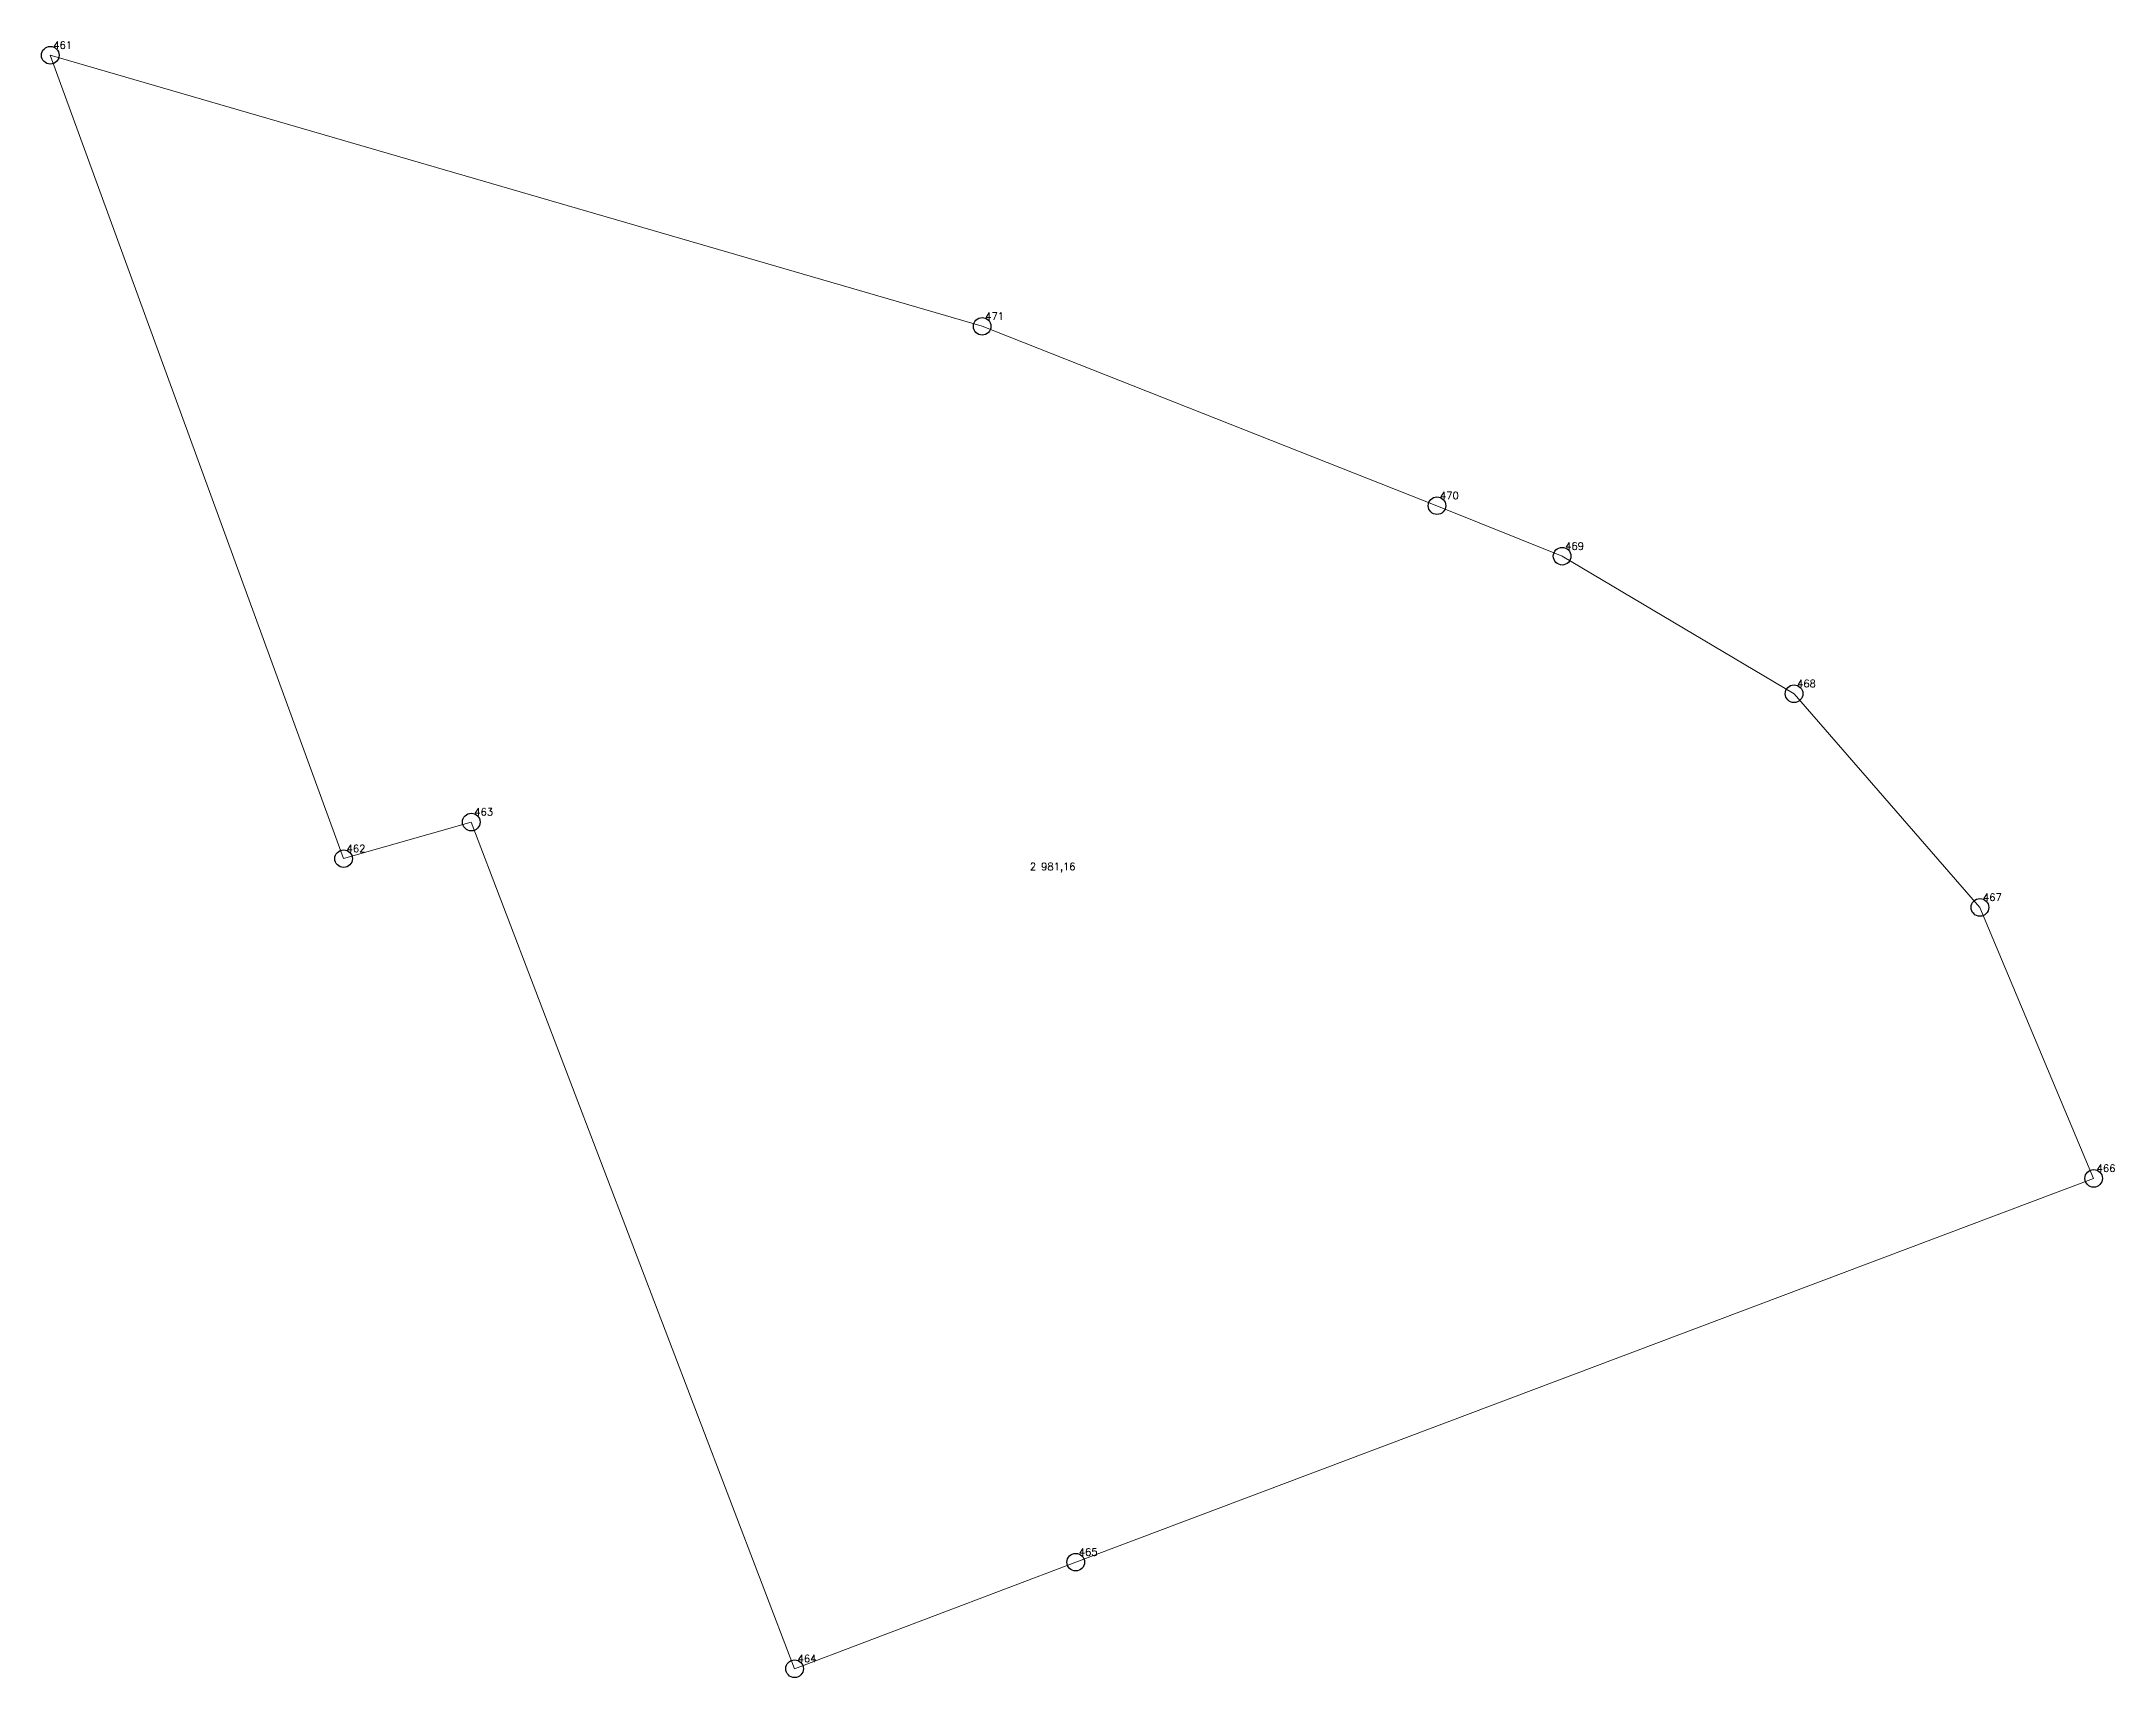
# Model space of a CAD drawing. Extents: x 1392715 to 1399949, y 356205 to 360837.
# Drawn here: x 1396276.5 to 1396364.7, y 359726.3 to 359795.9 of the extents above; entities that cross this region are included whole.
import ezdxf

# ---------------------------------------------------------------- set-up
doc = ezdxf.new("R2010")
doc.units = 0
doc.header["$PDMODE"] = 33
doc.header["$PDSIZE"] = 0.75
doc.layers.add('10 - ценные фрагменты благоустройства', color=7, linetype='Continuous')
doc.styles.get("Standard").update_dxf_attribs({"font": 'simplex.shx'})

msp = doc.modelspace()

# ---------------------------------------------------------------- texts
at = {"layer": '10 - ценные фрагменты благоустройства', "color": 7}
for s, p in [('461', (1396276.99, 359795.569)), ('471', (1396316.649, 359784.037)), ('470', (1396336.003, 359776.407)), ('469', (1396341.329, 359774.259)), ('468', (1396351.199, 359768.409)), ('463', (1396294.907, 359762.95)), ('462', (1396289.475, 359761.392)), ('2 981,16', (1396318.546, 359760.628)), ('467', (1396359.109, 359759.319)), ('466', (1396363.949, 359747.791)), ('465', (1396320.631, 359731.467)), ('464', (1396308.665, 359726.934))]:
    msp.add_text(s, height=0.3111, dxfattribs=at).set_placement(p)

# ---------------------------------------------------------------- linework, layer by layer
at = {"layer": '10 - ценные фрагменты благоустройства', "color": 7, "lineweight": 20}
msp.add_lwpolyline([(1396276.861, 359795.294), (1396316.519, 359783.763), (1396335.874, 359776.133), (1396341.2, 359773.984), (1396351.07, 359768.134), (1396358.98, 359759.044), (1396363.82, 359747.517), (1396320.501, 359731.192), (1396308.536, 359726.66), (1396294.778, 359762.676), (1396289.345, 359761.118), (1396276.861, 359795.294)], close=True, dxfattribs=at)
at = {"layer": '10 - ценные фрагменты благоустройства'}
for p in [(1396276.861, 359795.294), (1396316.519, 359783.763), (1396335.874, 359776.133), (1396341.2, 359773.984), (1396351.07, 359768.134), (1396294.778, 359762.676), (1396289.345, 359761.118), (1396358.98, 359759.044), (1396363.82, 359747.517), (1396320.501, 359731.192), (1396308.536, 359726.66)]:
    msp.add_point(p, dxfattribs=at)

msp.set_redraw_order([(e.dxf.handle, doc.entitydb.next_handle()) for e in msp.query("TEXT MTEXT ATTDEF DIMENSION ARC_DIMENSION")])  # texts and dimensions are drawn at this point

doc.saveas('drawing.dxf')
